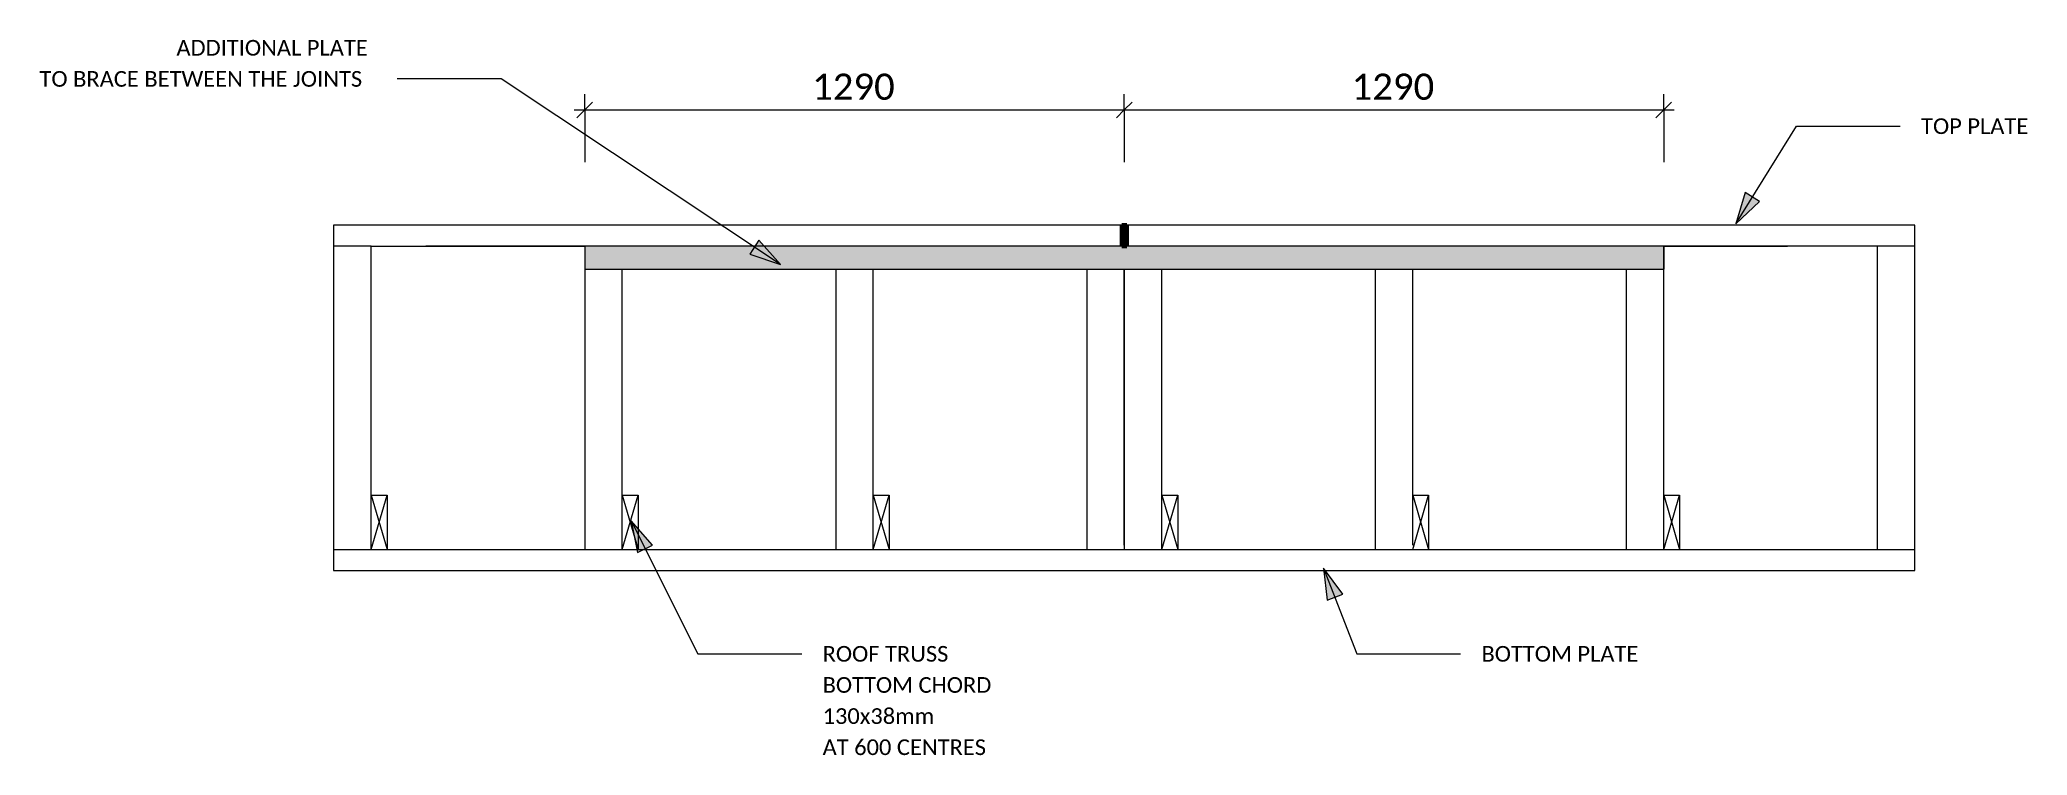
# Model space of a CAD drawing. Header units: millimetres. Extents: x 1819 to 16001, y 1148 to 3510.
# Drawn here: x 11250 to 16001, y 1148 to 2859 of the extents above; entities that cross this region are included whole.
import ezdxf

# ---------------------------------------------------------------- set-up
doc = ezdxf.new("R2010")
doc.units = ezdxf.units.MM
for name, color, linetype, lineweight in [('A-ANNO-DIMS', 211, 'Continuous', 9), ('A-ANNO-DIMS-25', 211, 'Continuous', 9), ('A-DETL', 90, 'Continuous', 18), ('A-DETL-GENF', 92, 'Continuous', 18), ('A-DETL-WIDE', 214, 'Continuous', 70), ('G-ANNO-TEXT', 231, 'Continuous', 9)]:
    doc.layers.add(name, color=color, linetype=linetype, lineweight=lineweight)
doc.styles.add('Calibri_2', font='calibri.ttf', dxfattribs={"height": 62.5})
doc.styles.add('Calibri_3', font='calibri.ttf', dxfattribs={"height": 37.5})
doc.dimstyles.new('2_5mm_CALIBRI', dxfattribs={"dimscale": 304.8, "dimtxt": 73.584276, "dimasz": 0.123031, "dimexe": 0.123031, "dimexo": 0.0625, "dimgap": 0, "dimtad": 1, "dimdec": 0, "dimzin": 0, "dimdsep": 46, "dimtxsty": 'Calibri_2', "dimblk1": 'OBLIQUE', "dimblk2": 'OBLIQUE', "dimsah": 1, "dimcen": 0.09, "dimdle": 0.082021, "dimazin": 0, "dimtfac": 1, "dimtdec": 4, "dimtix": 1, "dimtmove": 0, "dimatfit": 3, "dimfxl": 0.410105, "dimfxlon": 1, "dimtvp": 1, "dimtolj": 1, "dimtzin": 0, "dimarcsym": 2})

msp = doc.modelspace()

# ---------------------------------------------------------------- texts
at = {"layer": 'G-ANNO-TEXT', "color": 7, "char_height": 37.5, "attachment_point": 1, "style": 'Calibri_3'}
for s, insert, width in [('ADDITIONAL PLATE', (11576.3, 2858.1), 579.219), ('TO BRACE BETWEEN THE JOINTS', (11248.9, 2783.7), 976.055), ('TOP PLATE', (15747, 2670.7), 324.683), ('ROOF TRUSS ', (13121, 1409.5), 398.84), ('BOTTOM PLATE', (14696, 1409.5), 477.004), ('BOTTOM CHORD', (13121, 1335.1), 515.084), ('130x38mm', (13121, 1260.7), 342.721), ('AT 600 CENTRES', (13121, 1186.3), 495.042)]:
    msp.add_mtext(s, dxfattribs=dict(at, insert=insert, width=width))

# ---------------------------------------------------------------- blocks, each defined once
blk = doc.blocks.new('DIMBLOCK7-D4 - TOP PLATE STRENGTHENING')
at = {"layer": 'A-ANNO-DIMS-25', "color": 30}
for p, q in [((12552.4, 2690.9), (12552.4, 2728.4)), ((12552.4, 2690.9), (12571.2, 2709.7)), ((13842.1, 2690.9), (13842.1, 2728.4)), ((13842.1, 2690.9), (13860.8, 2709.7)), ((12527.4, 2690.9), (13842.1, 2690.9)), ((12552.4, 2690.9), (12533.7, 2672.2)), ((12552.4, 2690.9), (12552.4, 2565.9)), ((13842.1, 2690.9), (13823.3, 2672.2)), ((13842.1, 2690.9), (13842.1, 2565.9))]:
    blk.add_line(p, q, dxfattribs=at)
at = {"layer": 'A-ANNO-DIMS-25', "color": 0, "insert": (13095.9, 2777.6), "char_height": 62.5, "width": 243.19, "attachment_point": 1, "line_spacing_factor": 1.158048, "style": 'Calibri_2'}
blk.add_mtext('1290', dxfattribs=at)
blk = doc.blocks.new('_Oblique')
at = {"color": 0, "linetype": 'ByBlock', "lineweight": -2}
blk.add_line((-0.5, -0.5), (0.5, 0.5), dxfattribs=at)
blk = doc.blocks.new('DIMBLOCK8-D4 - TOP PLATE STRENGTHENING')
at = {"layer": 'A-ANNO-DIMS-25', "color": 30}
for p, q in [((13842.1, 2690.9), (13842.1, 2728.4)), ((13842.1, 2690.9), (13860.8, 2709.7)), ((15131.8, 2690.9), (15131.8, 2728.4)), ((15131.8, 2690.9), (15150.5, 2709.7)), ((13842.1, 2690.9), (13823.3, 2672.2)), ((13842.1, 2690.9), (15156.8, 2690.9)), ((13842.1, 2690.9), (13842.1, 2565.9)), ((15131.8, 2690.9), (15113, 2672.2)), ((15131.8, 2690.9), (15131.8, 2565.9))]:
    blk.add_line(p, q, dxfattribs=at)
at = {"layer": 'A-ANNO-DIMS-25', "color": 0, "insert": (14385.6, 2777.6), "char_height": 62.5, "width": 243.19, "attachment_point": 1, "line_spacing_factor": 1.158048, "style": 'Calibri_2'}
blk.add_mtext('1290', dxfattribs=at)

# ---------------------------------------------------------------- dimensions: what is measured, and where the dimension line sits
at = {"layer": 'A-ANNO-DIMS', "color": 30}
for base, p1, p2, picture, middle in [((13842.1, 2690.9), (12552.4, 2565.9), (13842.1, 2565.9), 'DIMBLOCK7-D4 - TOP PLATE STRENGTHENING', (13197.3, 2722.9)), ((15131.8, 2690.9), (13842.1, 2565.9), (15131.8, 2565.9), 'DIMBLOCK8-D4 - TOP PLATE STRENGTHENING', (14486.9, 2722.9))]:
    dim = msp.add_linear_dim(base=base, p1=p1, p2=p2, dimstyle='2_5mm_CALIBRI', override={"dimpost": '<>', "dimfxl": 1289.657523}, dxfattribs=at)
    dim.commit()
    dim.dimension.update_dxf_attribs({"geometry": picture, "text_midpoint": middle})

# ---------------------------------------------------------------- hatches: boundary and pattern name
at = {"layer": 'A-DETL-GENF'}
for color, points in [(7, [(13836.7, 2365.5), (13847.9, 2365.5), (13847.9, 2415.5), (13836.7, 2415.5)]), (10, [(13836.7, 2310.3), (15131.8, 2310.3), (15131.8, 2365.5), (12552.4, 2365.5), (12552.4, 2310.3)])]:
    msp.add_hatch(color=color, dxfattribs=at).paths.add_polyline_path(points)
at = {"layer": 'G-ANNO-TEXT'}
for points in [[(15304.2, 2418.8), (15360.8, 2471.9), (15326.7, 2493.1)], [(13020.3, 2321.6), (12968.9, 2379.8), (12946.7, 2346.3)], [(12663, 1708.6), (12678.8, 1632.6), (12714.7, 1650.6)], [(14318.4, 1595.9), (14326.8, 1518.7), (14364.3, 1533.2)]]:
    msp.add_hatch(color=7, dxfattribs=at).paths.add_polyline_path(points)

# ---------------------------------------------------------------- linework, layer by layer
at = {"layer": 'A-DETL'}
for p, q in [((11952.1, 2415.5), (11952.1, 2365.5)), ((15731.8, 2415.5), (11952.1, 2415.5)), ((13842.1, 2415.5), (13842.1, 2365.5)), ((15731.8, 1590.1), (15731.8, 2415.5)), ((11952.1, 2365.5), (11952.1, 1640.1)), ((12042.1, 2365.5), (11952.1, 2365.5)), ((12041.8, 2315.5), (12041.8, 2365.5)), ((12042.1, 2365.5), (12552.4, 2365.5)), ((12042.1, 1640.1), (12042.1, 2365.5)), ((15731.8, 2365.5), (12172.4, 2365.5)), ((13836.7, 2365.5), (12552.4, 2365.5)), ((12552.4, 2365.5), (12552.4, 2310.3)), ((15131.8, 2365.5), (13847.9, 2365.5)), ((15131.8, 2365.5), (15428, 2365.5)), ((15131.8, 2310.3), (15131.8, 2365.5)), ((15131.8, 2365.5), (15131.8, 2310.3)), ((15131.8, 1640.1), (15131.8, 2365.5)), ((15642.1, 2365.5), (15642.1, 1640.1)), ((12552.4, 2310.3), (12552.4, 1640.1)), ((12552.4, 2310.3), (15131.8, 2310.3)), ((12642.1, 1640.1), (12642.1, 2310.3)), ((13152.4, 2310.3), (13152.4, 1640.1)), ((13242.1, 1640.1), (13242.1, 2310.3)), ((13752.4, 2310.3), (13752.4, 1640.1)), ((13842.1, 2310.3), (13842.1, 1640.1)), ((13842.1, 1650.1), (13842.1, 2310.3)), ((13931.8, 1640.1), (13931.8, 2310.3)), ((14442.1, 2310.3), (14442.1, 1640.1)), ((14531.8, 1650.1), (14531.8, 2310.3)), ((15042.1, 2310.3), (15042.1, 1640.1)), ((12042.1, 1770.1), (12080.1, 1770.1)), ((12042.1, 1770.1), (12080.1, 1640.1)), ((12042.1, 1640.1), (12080.1, 1770.1)), ((12080.1, 1770.1), (12080.1, 1640.1)), ((12642.1, 1770.1), (12680.1, 1770.1)), ((12642.1, 1770.1), (12680.1, 1640.1)), ((12642.1, 1640.1), (12680.1, 1770.1)), ((12680.1, 1770.1), (12680.1, 1640.1)), ((13242.1, 1770.1), (13280.1, 1770.1)), ((13242.1, 1770.1), (13280.1, 1640.1)), ((13242.1, 1640.1), (13280.1, 1770.1)), ((13280.1, 1770.1), (13280.1, 1640.1)), ((13931.8, 1770.1), (13969.8, 1770.1)), ((13931.8, 1770.1), (13969.8, 1640.1)), ((13931.8, 1640.1), (13969.8, 1770.1)), ((13969.8, 1770.1), (13969.8, 1640.1)), ((14531.8, 1770.1), (14569.8, 1770.1)), ((14531.8, 1770.1), (14569.8, 1640.1)), ((14531.8, 1640.1), (14569.8, 1770.1)), ((14569.8, 1770.1), (14569.8, 1640.1)), ((15131.8, 1770.1), (15169.8, 1770.1)), ((15131.8, 1770.1), (15169.8, 1640.1)), ((15131.8, 1640.1), (15169.8, 1770.1)), ((15169.8, 1770.1), (15169.8, 1640.1)), ((11952.1, 1640.1), (11952.1, 1590.1)), ((11952.1, 1640.1), (12042.1, 1640.1)), ((11952.1, 1640.1), (15731.8, 1640.1)), ((11952.1, 1640.1), (11952.1, 1590.1)), ((11952.1, 1590.1), (15731.8, 1590.1))]:
    msp.add_line(p, q, dxfattribs=at)
at = {"layer": 'A-DETL-WIDE'}
for p, q in [((13847.9, 2415.5), (13836.7, 2415.5)), ((13836.7, 2415.5), (13836.7, 2365.5)), ((13847.9, 2365.5), (13847.9, 2415.5)), ((13836.7, 2365.5), (13847.9, 2365.5))]:
    msp.add_line(p, q, dxfattribs=at)
at = {"layer": 'G-ANNO-TEXT', "color": 250}
for p, q in [((12352.3, 2764.9), (12104.1, 2764.9)), ((13020.3, 2321.6), (12352.3, 2764.9)), ((15304.2, 2418.8), (15448.8, 2652)), ((15448.8, 2652), (15697, 2652)), ((15326.7, 2493.1), (15304.2, 2418.8)), ((15304.2, 2418.8), (15360.8, 2471.9)), ((15360.8, 2471.9), (15326.7, 2493.1)), ((12968.9, 2379.8), (12946.7, 2346.3)), ((13020.3, 2321.6), (12968.9, 2379.8)), ((12946.7, 2346.3), (13020.3, 2321.6)), ((12663, 1708.6), (12678.8, 1632.6)), ((12714.7, 1650.6), (12663, 1708.6)), ((12663, 1708.6), (12822.8, 1390.8)), ((12678.8, 1632.6), (12714.7, 1650.6)), ((14318.4, 1595.9), (14326.8, 1518.7)), ((14364.3, 1533.2), (14318.4, 1595.9)), ((14318.4, 1595.9), (14397.8, 1390.8)), ((14326.8, 1518.7), (14364.3, 1533.2)), ((12822.8, 1390.8), (13071, 1390.8)), ((14397.8, 1390.8), (14646, 1390.8))]:
    msp.add_line(p, q, dxfattribs=at)

msp.set_redraw_order([(e.dxf.handle, doc.entitydb.next_handle()) for e in msp.query("TEXT MTEXT ATTDEF DIMENSION ARC_DIMENSION")])  # texts and dimensions are drawn at this point

doc.saveas('drawing.dxf')
